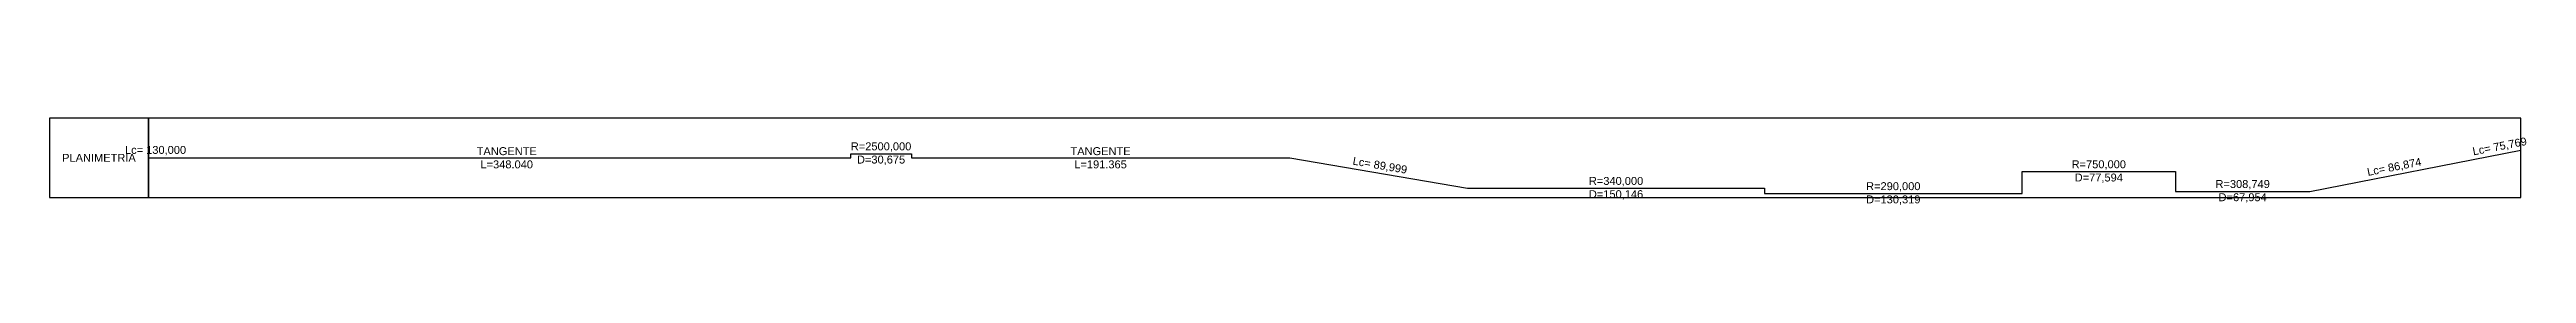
# Model space of a CAD drawing. Header units: metres. Extents: x 303118 to 359298, y 7408194 to 7460879.
# Drawn here: x 351634 to 352887, y 7420043 to 7420087 of the extents above; entities that cross this region are included whole.
import ezdxf

# ---------------------------------------------------------------- set-up
doc = ezdxf.new("R2010")
doc.units = ezdxf.units.M
doc.header["$LTSCALE"] = 10
doc.layers.add('F-VT-CAIXA', color=4, linetype='Continuous', lineweight=0)
doc.layers.add('F-VT-PLANIMETRIA', color=3, linetype='Continuous', lineweight=0)
doc.layers.add('U-VT-PERFIL', color=4, linetype='Continuous')
doc.styles.add('Arial', font='arial.ttf')
doc.styles.add('R80', font='arial.ttf')

msp = doc.modelspace()

# ---------------------------------------------------------------- texts
at = {"layer": 'F-VT-PLANIMETRIA', "color": 2, "linetype": 'Continuous', "lineweight": 0, "char_height": 4, "style": 'R80'}
for s, insert, attachment_point in [('Lc= 130,000', (351687.701, 7420068.027), 8), ('TANGENTE\\PL=348.040', (351865.339, 7420066.777), 5), ('R=2500,000\\PD=30,675', (352054.696, 7420068.865), 5), ('TANGENTE\\PL=191.365', (352165.716, 7420066.777), 5), ('R=340,000\\PD=150,146', (352426.47, 7420051.424), 5), ('R=750,000\\PD=77,594', (352670.659, 7420059.817), 5), ('R=290,000\\PD=130,319', (352566.702, 7420048.777), 5), ('R=308,749\\PD=67,954', (352743.433, 7420049.87), 5)]:
    msp.add_mtext(s, dxfattribs=dict(at, insert=insert, attachment_point=attachment_point))
at = {"layer": 'F-VT-PLANIMETRIA', "color": 2, "linetype": 'Continuous', "lineweight": 0, "char_height": 4, "attachment_point": 8, "style": 'R80'}
for s, insert, rotation in [('Lc= 75,769', (352873.944, 7420069.931), 11.012983), ('Lc= 89,999', (352306.608, 7420060.333), 350.319075), ('Lc= 86,874', (352820.607, 7420059.551), 11.012983)]:
    msp.add_mtext(s, dxfattribs=dict(at, insert=insert, rotation=rotation))
at = {"layer": 'U-VT-PERFIL', "color": 4, "linetype": 'Continuous', "lineweight": -3, "insert": (351659.083, 7420066.777), "char_height": 4, "attachment_point": 5, "style": 'Arial'}
msp.add_mtext('{\\fArial|b0|i0|c0|p34;\\C4;PLANIMETRIA}', dxfattribs=at)

# ---------------------------------------------------------------- linework, layer by layer
at = {"layer": 'F-VT-CAIXA', "color": 4, "linetype": 'Continuous', "lineweight": -3}
for points in [[(351684.083, 7420046.777), (351684.083, 7420086.777), (351634.083, 7420086.777), (351634.083, 7420046.777)], [(351684.083, 7420046.777), (352884.083, 7420046.777), (352884.083, 7420086.777), (351684.083, 7420086.777)]]:
    msp.add_3dface(points, dxfattribs=at)
at = {"layer": 'F-VT-PLANIMETRIA', "color": 3, "linetype": 'Continuous', "lineweight": -3}
for p, q in [((352777.409, 7420049.87), (352884.083, 7420070.631)), ((351684.083, 7420066.777), (352039.359, 7420066.777)), ((352039.359, 7420066.777), (352039.359, 7420068.865)), ((352039.359, 7420068.865), (352070.033, 7420068.865)), ((352070.033, 7420068.865), (352070.033, 7420066.777)), ((352070.033, 7420066.777), (352261.398, 7420066.777)), ((352261.398, 7420066.777), (352351.397, 7420051.424)), ((352631.862, 7420048.777), (352631.862, 7420059.817)), ((352631.862, 7420059.817), (352709.456, 7420059.817)), ((352709.456, 7420059.817), (352709.456, 7420049.87)), ((352351.397, 7420051.424), (352501.543, 7420051.424)), ((352501.543, 7420051.424), (352501.543, 7420048.777)), ((352501.543, 7420048.777), (352631.862, 7420048.777)), ((352709.456, 7420049.87), (352777.409, 7420049.87))]:
    msp.add_line(p, q, dxfattribs=at)

msp.set_redraw_order([(e.dxf.handle, doc.entitydb.next_handle()) for e in msp.query("TEXT MTEXT ATTDEF DIMENSION ARC_DIMENSION")])  # texts and dimensions are drawn at this point

doc.saveas('drawing.dxf')
